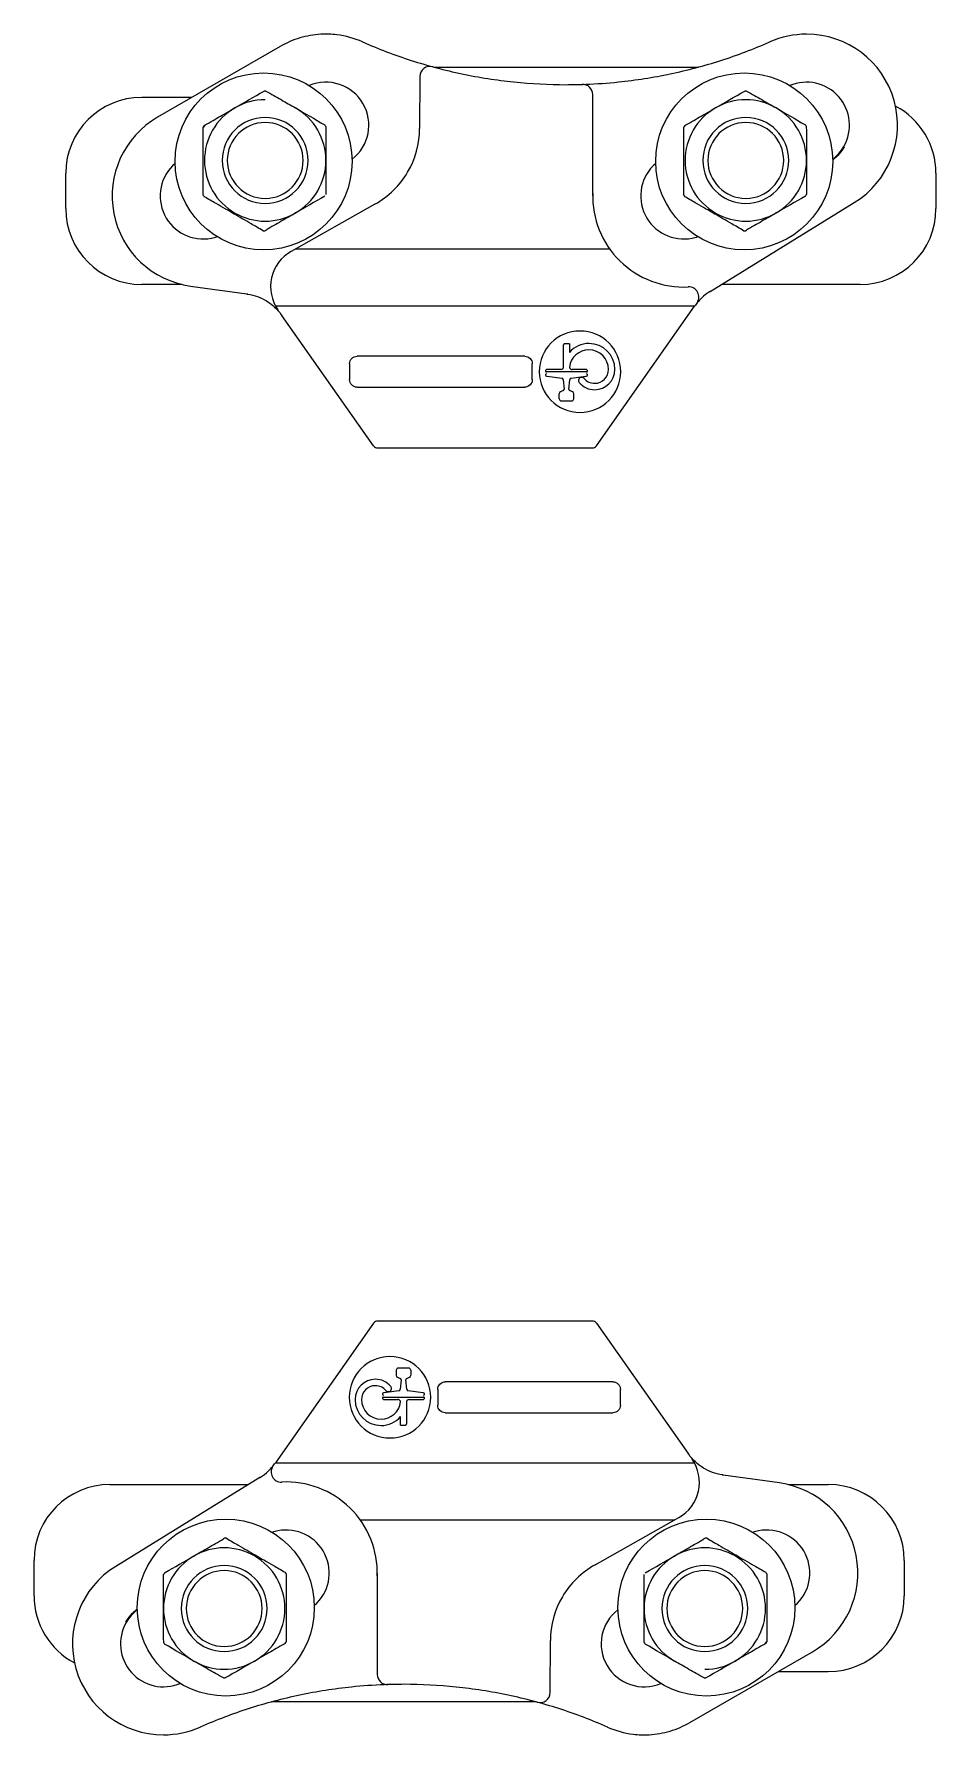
# Model space of a CAD drawing. Header units: millimetres. Extents: x -19541 to 104079, y -3200 to 10399.
# Drawn here: x -14289 to -14021, y 1029 to 1534 of the extents above; entities that cross this region are included whole.
import ezdxf

# ---------------------------------------------------------------- set-up
doc = ezdxf.new("R2010")
doc.units = ezdxf.units.MM
doc.layers.add('KTHUOC', color=2, linetype='Continuous')

msp = doc.modelspace()

# ---------------------------------------------------------------- linework, layer by layer
at = {"layer": 'KTHUOC'}
for p, q in [((-14215.707, 1529.854), (-14252.08, 1508.854)), ((-14191.673, 1531.352), (-14191.673, 1531.352)), ((-14191.342, 1531.186), (-14191.343, 1531.183)), ((-14070.576, 1531.186), (-14070.574, 1531.183)), ((-14170.231, 1523.724), (-14091.686, 1523.724)), ((-14174.315, 1520.925), (-14174.392, 1505.506)), ((-14241.924, 1514.72), (-14256.811, 1514.72)), ((-14123.082, 1485.474), (-14123.082, 1515.57)), ((-14252.08, 1508.854), (-14252.078, 1508.85)), ((-14247.236, 1511.508), (-14247.236, 1511.508)), ((-14238.566, 1505.862), (-14238.234, 1506.055)), ((-14238.287, 1506.347), (-14237.955, 1506.54)), ((-14095.792, 1506.344), (-14095.455, 1506.54)), ((-14247.236, 1495.633), (-14247.236, 1495.633)), ((-14231.361, 1495.633), (-14231.361, 1495.633)), ((-14279.311, 1481.724), (-14279.311, 1492.22)), ((-14021.31, 1492.22), (-14021.31, 1481.724)), ((-14088.21, 1457.178), (-14045.537, 1483.497)), ((-14045.537, 1483.497), (-14045.539, 1483.501)), ((-14187.669, 1483.042), (-14212.493, 1469.018)), ((-14220.279, 1475.175), (-14219.946, 1475.368)), ((-14077.779, 1475.175), (-14077.446, 1475.368)), ((-14117.98, 1469.654), (-14211.066, 1469.654)), ((-14244.901, 1459.224), (-14256.811, 1459.224)), ((-14242.324, 1458.739), (-14225.671, 1456.408)), ((-14043.81, 1459.224), (-14084.884, 1459.224)), ((-14225.671, 1456.408), (-14225.671, 1456.412)), ((-14088.212, 1457.181), (-14088.21, 1457.178)), ((-14092.865, 1452.765), (-14217.092, 1452.765)), ((-14188.065, 1411.374), (-14215.285, 1450.066)), ((-14121.97, 1411.374), (-14092.9, 1452.789)), ((-14131.697, 1434.863), (-14131.697, 1441.3)), ((-14130.01, 1441.613), (-14131.385, 1441.613)), ((-14130.01, 1441.613), (-14130.01, 1439.081)), ((-14195.165, 1435.683), (-14195.165, 1430.992)), ((-14143.237, 1437.92), (-14192.927, 1437.92)), ((-14140.999, 1430.992), (-14140.999, 1435.683)), ((-14124.895, 1433.281), (-14136.812, 1433.281)), ((-14132.541, 1434.019), (-14136.522, 1434.019)), ((-14125.185, 1434.019), (-14129.166, 1434.019)), ((-14192.927, 1428.754), (-14143.237, 1428.754)), ((-14136.622, 1431.981), (-14132.252, 1431.387)), ((-14131.797, 1430.904), (-14131.588, 1428.148)), ((-14130.119, 1428.148), (-14129.91, 1430.904)), ((-14129.455, 1431.387), (-14125.085, 1431.981)), ((-14133.016, 1425.318), (-14133.016, 1426.802)), ((-14131.84, 1427.729), (-14132.636, 1427.382)), ((-14132.383, 1424.685), (-14129.316, 1424.685)), ((-14129.071, 1427.382), (-14129.867, 1427.729)), ((-14128.691, 1425.31), (-14128.691, 1426.802)), ((-14186.837, 1410.735), (-14123.197, 1410.735)), ((-14188.065, 1151.119), (-14217.135, 1109.703)), ((-14123.197, 1151.757), (-14186.837, 1151.757)), ((-14121.97, 1151.119), (-14094.75, 1112.427)), ((-14181.343, 1137.183), (-14181.343, 1135.691)), ((-14177.652, 1137.808), (-14180.718, 1137.808)), ((-14177.019, 1137.175), (-14177.019, 1135.691)), ((-14180.579, 1131.106), (-14184.949, 1130.512)), ((-14180.963, 1135.111), (-14180.167, 1134.763)), ((-14179.916, 1134.345), (-14180.124, 1131.588)), ((-14178.238, 1131.588), (-14178.446, 1134.345)), ((-14178.194, 1134.763), (-14177.399, 1135.111)), ((-14173.413, 1130.512), (-14177.783, 1131.106)), ((-14169.035, 1131.5), (-14169.035, 1126.81)), ((-14117.107, 1133.738), (-14166.797, 1133.738)), ((-14114.869, 1126.81), (-14114.869, 1131.5)), ((-14185.139, 1129.212), (-14173.223, 1129.212)), ((-14184.85, 1128.474), (-14180.868, 1128.474)), ((-14178.337, 1127.63), (-14178.337, 1121.192)), ((-14177.493, 1128.474), (-14173.512, 1128.474)), ((-14180.025, 1120.88), (-14180.025, 1123.411)), ((-14180.025, 1120.88), (-14178.65, 1120.88)), ((-14166.797, 1124.572), (-14117.107, 1124.572)), ((-14221.824, 1105.315), (-14264.497, 1078.995)), ((-14221.822, 1105.311), (-14221.824, 1105.315)), ((-14217.169, 1109.728), (-14092.942, 1109.728)), ((-14084.363, 1106.084), (-14084.364, 1106.08)), ((-14067.71, 1103.753), (-14084.363, 1106.084)), ((-14266.224, 1103.268), (-14225.15, 1103.268)), ((-14065.133, 1103.268), (-14053.223, 1103.268)), ((-14192.054, 1092.839), (-14098.968, 1092.839)), ((-14122.365, 1079.451), (-14097.542, 1093.475)), ((-14232.256, 1087.318), (-14232.588, 1087.125)), ((-14089.756, 1087.318), (-14090.088, 1087.125)), ((-14288.724, 1070.272), (-14288.724, 1080.768)), ((-14030.723, 1080.768), (-14030.723, 1070.272)), ((-14264.497, 1078.995), (-14264.495, 1078.992)), ((-14186.953, 1077.019), (-14186.953, 1046.923)), ((-14078.673, 1066.859), (-14078.673, 1066.859)), ((-14062.798, 1066.859), (-14062.798, 1066.859)), ((-14214.242, 1056.149), (-14214.58, 1055.953)), ((-14135.719, 1041.567), (-14135.643, 1056.987)), ((-14071.747, 1056.146), (-14072.08, 1055.953)), ((-14071.468, 1056.63), (-14071.8, 1056.437)), ((-14094.328, 1032.639), (-14057.955, 1053.639)), ((-14062.798, 1050.984), (-14062.798, 1050.984)), ((-14057.955, 1053.639), (-14057.957, 1053.643)), ((-14068.111, 1047.772), (-14053.223, 1047.772)), ((-14139.803, 1038.768), (-14218.348, 1038.768)), ((-14239.459, 1031.306), (-14239.46, 1031.31)), ((-14118.693, 1031.306), (-14118.691, 1031.31)), ((-14118.361, 1031.14), (-14118.361, 1031.14))]:
    msp.add_line(p, q, dxfattribs=at)
for centre in [(-14220.665, 1495.738), (-14078.165, 1495.738), (-14231.869, 1066.755), (-14089.369, 1066.755)]:
    msp.add_circle(centre, 26.246, dxfattribs=at)
for centre, radius, start, end in [((-14059.709, 1506.474), 26.992, 90, 113.73721), ((-14059.709, 1506.474), 26.992, 301.66521, 90), ((-14171.315, 1520.91), 3, 74.70768, 179.71455), ((-14202.209, 1506.474), 12.75, 307.61579, 112.8068), ((-14059.709, 1506.474), 12.75, 330.32986, 112.8068), ((-14256.811, 1492.22), 22.5, 90, 180), ((-14220.191, 1496.014), 18, 90.0152, 120.0152), ((-14220.237, 1495.988), 20.625, 90.0152, 90.79233), ((-14220.237, 1495.988), 20.625, 89.23807, 90.0152), ((-14126.082, 1515.57), 3, 0, 91.82722), ((-14077.691, 1496.014), 18, 90.0152, 120.0152), ((-14077.737, 1495.988), 20.625, 90.0152, 90.79233), ((-14077.737, 1495.988), 20.625, 89.23807, 90.0152), ((-14077.691, 1496.014), 18, 60.0152, 90.0152), ((-14238.582, 1485.474), 26.992, 120, 262.03121), ((-14220.191, 1496.014), 18, 120.0152, 180.0152), ((-14220.191, 1496.014), 12.75, 90.0152, 270.0152), ((-14220.191, 1496.014), 12.75, 270.0152, 90.0152), ((-14220.191, 1496.014), 18, 0.0152, 60.0152), ((-14077.691, 1496.014), 18, 120.0152, 180.0152), ((-14077.691, 1496.014), 12.75, 90.0152, 270.0152), ((-14077.691, 1496.014), 12.75, 270.0152, 90.0152), ((-14077.691, 1496.014), 18, 0.0152, 60.0152), ((-14043.81, 1492.22), 22.5, 0, 62.16688), ((-14220.569, 1495.795), 20.625, 149.23807, 150.79233), ((-14220.237, 1495.988), 20.625, 149.23807, 150.79233), ((-14220.191, 1496.014), 11.25, 90.0152, 270.0152), ((-14220.191, 1496.014), 11.25, 270.0152, 90.0152), ((-14220.237, 1495.988), 20.625, 29.23807, 30.79233), ((-14078.069, 1495.795), 20.625, 149.23807, 150.79233), ((-14077.691, 1496.014), 11.25, 90.0152, 270.0152), ((-14077.691, 1496.014), 11.25, 270.0152, 90.0152), ((-14077.737, 1495.988), 20.625, 29.23807, 30.79233), ((-14059.709, 1506.474), 12.75, 307.56324, 330.32986), ((-14238.582, 1485.474), 12.75, 130.71701, 281.25376), ((-14220.191, 1496.014), 18, 180.0152, 240.0152), ((-14220.191, 1496.014), 18, 300.0152, 0.0152), ((-14096.082, 1485.474), 12.75, 130.71701, 281.25376), ((-14077.691, 1496.014), 18, 180.0152, 240.0152), ((-14077.691, 1496.014), 18, 300.0152, 0.0152), ((-14220.569, 1495.795), 20.625, 209.23807, 210.79233), ((-14096.102, 1485.462), 26.992, 178.26803, 272.85782), ((-14078.069, 1495.795), 20.625, 209.23807, 210.79233), ((-14077.737, 1495.988), 20.625, 329.23807, 330.79233), ((-14256.811, 1481.724), 22.5, 180, 270), ((-14220.191, 1496.014), 18, 240.0152, 270.0152), ((-14220.191, 1496.014), 18, 270.0152, 300.0152), ((-14077.691, 1496.014), 18, 240.0152, 270.0152), ((-14077.691, 1496.014), 18, 270.0152, 300.0152), ((-14043.81, 1481.724), 22.5, 270, 0), ((-14238.582, 1485.474), 12.75, 281.25376, 288.90098), ((-14220.569, 1495.795), 20.625, 269.23807, 270.0152), ((-14220.569, 1495.795), 20.625, 270.0152, 270.79233), ((-14096.082, 1485.474), 12.75, 281.25376, 288.90098), ((-14078.069, 1495.795), 20.625, 269.23807, 270.0152), ((-14078.069, 1495.795), 20.625, 270.0152, 270.79233), ((-14206.59, 1458.57), 12, 119.46423, 214.99898), ((-14094.607, 1455.508), 3, 325.00102, 92.85782), ((-14126.832, 1433.337), 12.083, 90, 270), ((-14126.832, 1433.337), 12.083, 270, 90), ((-14131.385, 1441.3), 0.312, 135, 180), ((-14131.385, 1441.3), 0.312, 90, 135), ((-14124.209, 1434.019), 7.699, 90, 138.88791), ((-14124.209, 1434.019), 5.801, 90, 172.92575), ((-14124.209, 1434.019), 7.699, 0, 90), ((-14124.209, 1434.019), 5.801, 0, 90), ((-14136.812, 1433.593), 0.312, 132.78186, 201.39093), ((-14136.812, 1433.593), 0.312, 201.39093, 270), ((-14136.522, 1433.281), 0.738, 90, 132.78186), ((-14132.541, 1434.863), 0.844, 270, 0), ((-14129.547, 1434.681), 0.422, 172.92575, 205.45285), ((-14129.166, 1434.863), 0.844, 205.45285, 270), ((-14125.185, 1433.281), 0.738, 47.21814, 90), ((-14124.895, 1433.593), 0.312, 270, 338.60907), ((-14124.895, 1433.593), 0.312, 338.60907, 47.21814), ((-14122.521, 1434.019), 6.012, 270, 0), ((-14122.521, 1434.019), 4.113, 270, 0), ((-14136.798, 1432.388), 0.312, 159.81659, 229.63317), ((-14136.798, 1432.388), 0.312, 90, 159.81659), ((-14136.522, 1432.712), 0.738, 229.63317, 262.25966), ((-14132.323, 1430.864), 0.527, 4.33231, 82.25966), ((-14132.009, 1428.116), 0.422, 293.57471, 4.33231), ((-14129.698, 1428.116), 0.422, 175.66769, 246.42529), ((-14129.384, 1430.864), 0.527, 97.74034, 175.66769), ((-14126.364, 1430.723), 0.949, 90, 220.62082), ((-14122.521, 1434.019), 6.012, 220.62082, 270), ((-14126.364, 1430.723), 0.949, 40.62082, 90), ((-14122.521, 1434.019), 4.113, 220.62082, 270), ((-14125.185, 1432.712), 0.738, 277.74034, 310.36683), ((-14124.909, 1432.388), 0.312, 20.18341, 90), ((-14124.909, 1432.388), 0.312, 310.36683, 20.18341), ((-14132.383, 1426.802), 0.633, 113.57471, 180), ((-14132.383, 1425.318), 0.633, 180, 270), ((-14129.316, 1425.31), 0.625, 270, 0), ((-14129.324, 1426.802), 0.633, 360, 66.42529), ((-14186.837, 1412.235), 1.5, 215.0651, 270), ((-14123.197, 1412.235), 1.5, 270, 324.9349), ((-14186.837, 1150.257), 1.5, 90, 144.9349), ((-14123.197, 1150.257), 1.5, 35.0651, 90), ((-14183.202, 1129.155), 12.083, 90, 270), ((-14183.202, 1129.155), 12.083, 270, 90), ((-14180.718, 1137.183), 0.625, 90, 180), ((-14180.71, 1135.691), 0.633, 180, 246.42529), ((-14177.652, 1137.175), 0.633, 0, 90), ((-14177.652, 1135.691), 0.633, 293.57471, 0), ((-14187.513, 1128.474), 6.012, 90, 180), ((-14187.513, 1128.474), 4.113, 90, 180), ((-14187.513, 1128.474), 6.012, 40.62082, 90), ((-14187.513, 1128.474), 4.113, 40.62082, 90), ((-14185.126, 1130.104), 0.312, 130.36683, 200.18341), ((-14184.85, 1129.78), 0.738, 97.74034, 130.36683), ((-14183.67, 1131.77), 0.949, 220.62082, 270), ((-14183.67, 1131.77), 0.949, 270, 40.62082), ((-14180.65, 1131.628), 0.527, 277.74034, 355.66769), ((-14180.336, 1134.377), 0.422, 355.66769, 66.42529), ((-14178.026, 1134.377), 0.422, 113.57471, 184.33231), ((-14177.712, 1131.628), 0.527, 184.33231, 262.25966), ((-14173.512, 1129.78), 0.738, 49.63317, 82.25966), ((-14173.236, 1130.104), 0.312, 339.81659, 49.63317), ((-14185.825, 1128.474), 7.699, 180, 270), ((-14185.825, 1128.474), 5.801, 180, 270), ((-14185.825, 1128.474), 5.801, 270, 352.92575), ((-14185.139, 1128.899), 0.312, 158.60907, 227.21814), ((-14185.139, 1128.899), 0.312, 90, 158.60907), ((-14185.126, 1130.104), 0.312, 200.18341, 270), ((-14184.85, 1129.212), 0.738, 227.21814, 270), ((-14180.868, 1127.63), 0.844, 25.45285, 90), ((-14180.488, 1127.811), 0.422, 352.92575, 25.45285), ((-14177.493, 1127.63), 0.844, 90, 180), ((-14173.512, 1129.212), 0.738, 270, 312.78186), ((-14173.236, 1130.104), 0.312, 270, 339.81659), ((-14173.223, 1128.899), 0.312, 21.39093, 90), ((-14173.223, 1128.899), 0.312, 312.78186, 21.39093), ((-14185.825, 1128.474), 7.699, 270, 318.88791), ((-14178.65, 1121.192), 0.312, 270, 315), ((-14178.65, 1121.192), 0.312, 315, 0), ((-14103.444, 1103.923), 12, 299.46423, 34.99898), ((-14215.427, 1106.985), 3, 145.00102, 272.85782), ((-14266.224, 1080.768), 22.5, 90, 180), ((-14213.932, 1077.03), 26.992, 358.26803, 92.85782), ((-14071.453, 1077.018), 26.992, 300, 82.03121), ((-14053.223, 1080.768), 22.5, 0, 90), ((-14231.965, 1066.698), 20.625, 90.0152, 90.79233), ((-14231.965, 1066.698), 20.625, 89.23807, 90.0152), ((-14213.953, 1077.018), 12.75, 101.25376, 108.90098), ((-14213.953, 1077.018), 12.75, 310.71701, 101.25376), ((-14089.465, 1066.698), 20.625, 90.0152, 90.79233), ((-14089.465, 1066.698), 20.625, 89.23807, 90.0152), ((-14071.453, 1077.018), 12.75, 101.25376, 108.90098), ((-14071.453, 1077.018), 12.75, 310.71701, 101.25376), ((-14232.343, 1066.478), 18, 120.0152, 180.0152), ((-14232.343, 1066.478), 18, 90.0152, 120.0152), ((-14232.343, 1066.478), 18, 60.0152, 90.0152), ((-14232.343, 1066.478), 18, 0.0152, 60.0152), ((-14089.843, 1066.478), 18, 120.0152, 180.0152), ((-14089.843, 1066.478), 18, 90.0152, 120.0152), ((-14089.843, 1066.478), 18, 60.0152, 90.0152), ((-14089.843, 1066.478), 18, 0.0152, 60.0152), ((-14250.326, 1056.018), 26.992, 121.66521, 270), ((-14232.297, 1066.505), 20.625, 149.23807, 150.79233), ((-14232.343, 1066.478), 12.75, 90.0152, 270.0152), ((-14232.343, 1066.478), 11.25, 90.0152, 270.0152), ((-14232.343, 1066.478), 12.75, 270.0152, 90.0152), ((-14232.343, 1066.478), 11.25, 270.0152, 90.0152), ((-14231.965, 1066.698), 20.625, 29.23807, 30.79233), ((-14089.843, 1066.478), 12.75, 90.0152, 270.0152), ((-14089.843, 1066.478), 11.25, 90.0152, 270.0152), ((-14089.843, 1066.478), 12.75, 270.0152, 90.0152), ((-14089.843, 1066.478), 11.25, 270.0152, 90.0152), ((-14089.465, 1066.698), 20.625, 29.23807, 30.79233), ((-14266.224, 1070.272), 22.5, 180, 242.16688), ((-14053.223, 1070.272), 22.5, 270, 0), ((-14250.326, 1056.018), 12.75, 127.56324, 150.32986), ((-14232.343, 1066.478), 18, 180.0152, 240.0152), ((-14232.343, 1066.478), 18, 300.0152, 0.0152), ((-14107.826, 1056.018), 12.75, 127.61579, 292.8068), ((-14089.843, 1066.478), 18, 180.0152, 240.0152), ((-14089.843, 1066.478), 18, 300.0152, 0.0152), ((-14250.326, 1056.018), 12.75, 150.32986, 292.8068), ((-14232.297, 1066.505), 20.625, 209.23807, 210.79233), ((-14231.965, 1066.698), 20.625, 329.23807, 330.79233), ((-14089.797, 1066.505), 20.625, 209.23807, 210.79233), ((-14089.797, 1066.505), 20.625, 329.23807, 330.79233), ((-14089.465, 1066.698), 20.625, 329.23807, 330.79233), ((-14232.343, 1066.478), 18, 240.0152, 270.0152), ((-14232.343, 1066.478), 18, 270.0152, 300.0152), ((-14089.843, 1066.478), 18, 270.0152, 300.0152), ((-14232.297, 1066.505), 20.625, 269.23807, 270.0152), ((-14232.297, 1066.505), 20.625, 270.0152, 270.79233), ((-14183.953, 1046.923), 3, 180, 271.82722), ((-14089.797, 1066.505), 20.625, 269.23807, 270.0152), ((-14089.797, 1066.505), 20.625, 270.0152, 270.79233), ((-14138.719, 1041.582), 3, 254.70768, 359.71455), ((-14250.326, 1056.018), 26.992, 270, 293.73721)]:
    msp.add_arc(centre, radius, start, end, dxfattribs=at)
for centre, major_axis, ratio, start_param, end_param in [((-14202.709, 1506.768), (25.967, -11.96), 0.9444218, 6.1866358, 6.6906711), ((-14202.709, 1506.768), (25.967, -11.96), 0.9444218, 5.6826006, 6.1866358), ((-14225.24, 1457.103), (-0.112, -0.742), 0.0991387, 6.1769879, 6.2831835), ((-14093.251, 1453.512), (0.61, -0.436), 0.0877044, 0.0000008, 0.1055161), ((-14088.851, 1457.662), (0.4, -0.635), 0.0876037, 0.0000007, 0.1055246), ((-14214.817, 1450.703), (-0.611, -0.435), 0.0997223, 6.1772122, 6.2831839), ((-14214.67, 1450.496), (-0.614, -0.43), 0.1752329, 6.1768321, 6.2831853), ((-14093.421, 1453.271), (0.614, -0.43), 0.175233, 0, 0.1063532), ((-14095.364, 1111.997), (0.614, 0.43), 0.1752329, 6.1768321, 6.2831853), ((-14095.218, 1111.789), (0.611, 0.435), 0.0997223, 6.1772122, 6.2831839), ((-14221.184, 1104.83), (-0.4, 0.635), 0.0876037, 0.0000007, 0.1055246), ((-14216.784, 1108.98), (-0.61, 0.436), 0.0877044, 0.0000008, 0.1055161), ((-14216.613, 1109.221), (-0.614, 0.43), 0.175233, 0, 0.1063532), ((-14084.795, 1105.389), (0.112, 0.742), 0.0991387, 6.1769879, 6.2831835), ((-14107.325, 1055.725), (-25.967, 11.96), 0.9444218, 5.6826006, 6.1866358), ((-14107.325, 1055.725), (-25.967, 11.96), 0.9444218, 6.1866358, 6.6906711)]:
    msp.add_ellipse(centre, major_axis=major_axis, ratio=ratio, start_param=start_param, end_param=end_param, dxfattribs=at)
at = {"layer": 'KTHUOC', "extrusion": (0, 0, -1)}
for centre, major_axis, start_param, end_param in [((-14192.903, 1435.658), (1.608, -1.608), 2.3616577, 3.9215276), ((-14143.262, 1435.658), (-1.608, -1.608), 2.3616577, 3.9215276), ((-14192.903, 1431.017), (-1.608, -1.608), 5.5032504, 7.0631203), ((-14143.262, 1431.017), (1.608, -1.608), 5.5032504, 7.0631203), ((-14166.773, 1131.476), (-1.608, 1.608), 5.5032504, 7.0631203), ((-14117.132, 1131.476), (1.608, 1.608), 5.5032504, 7.0631203), ((-14166.773, 1126.835), (1.608, 1.608), 2.3616577, 3.9215276), ((-14117.132, 1126.835), (-1.608, 1.608), 2.3616577, 3.9215276)]:
    msp.add_ellipse(centre, major_axis=major_axis, ratio=0.9891328, start_param=start_param, end_param=end_param, dxfattribs=at)
at = {"layer": 'KTHUOC'}
for points, knots in [([(-14191.342, 1531.186), (-14193.761, 1532.251), (-14196.32, 1532.952), (-14200.503, 1533.463), (-14203.156, 1533.552), (-14206.828, 1533.135), (-14210.953, 1532.168), (-14213.875, 1530.911), (-14215.707, 1529.854)], [0, 0, 0, 0, 0.3125, 0.3125, 0.5, 0.625, 0.75, 1, 1, 1, 1]), ([(-14191.343, 1531.183), (-14188.984, 1530.145), (-14184.211, 1528.191), (-14179.345, 1526.487), (-14171.964, 1524.113), (-14161.921, 1521.446), (-14146.487, 1519.026), (-14136.12, 1518.492), (-14130.959, 1518.492)], [0, 0, 0, 0, 0.125, 0.25, 0.25, 0.5, 0.75, 1, 1, 1, 1]), ([(-14130.959, 1518.492), (-14129.015, 1518.492), (-14123.843, 1518.593), (-14113.491, 1519.33), (-14105.152, 1520.638), (-14095.024, 1522.768), (-14090.009, 1524.097), (-14080.156, 1527.262), (-14075.311, 1529.1), (-14070.574, 1531.183)], [0, 0, 0, 0, 0.09375, 0.25, 0.5, 0.5, 0.75, 0.75, 1, 1, 1, 1]), ([(-14238.556, 1485.727), (-14238.551, 1487.172), (-14238.541, 1490.727), (-14238.539, 1493.852), (-14238.541, 1497.762), (-14238.547, 1500.883), (-14238.56, 1504.424), (-14238.566, 1505.862)], [0, 0, 0, 0, 0.1875, 0.5, 0.5, 0.8125, 1, 1, 1, 1]), ([(-14096.056, 1485.727), (-14096.051, 1487.172), (-14096.041, 1490.727), (-14096.039, 1493.852), (-14096.041, 1497.762), (-14096.047, 1500.883), (-14096.06, 1504.424), (-14096.066, 1505.862)], [0, 0, 0, 0, 0.1875, 0.5, 0.5, 0.8125, 1, 1, 1, 1]), ([(-14220.838, 1475.175), (-14222.081, 1475.899), (-14225.142, 1477.68), (-14227.843, 1479.243), (-14231.229, 1481.198), (-14233.937, 1482.758), (-14237.021, 1484.525), (-14238.276, 1485.242)], [0, 0, 0, 0, 0.1875, 0.5, 0.5, 0.8125, 1, 1, 1, 1]), ([(-14078.338, 1475.175), (-14079.581, 1475.899), (-14082.642, 1477.68), (-14085.343, 1479.243), (-14088.729, 1481.198), (-14091.437, 1482.758), (-14094.521, 1484.525), (-14095.776, 1485.242)], [0, 0, 0, 0, 0.1875, 0.5, 0.5, 0.8125, 1, 1, 1, 1]), ([(-14225.352, 1456.362), (-14223.378, 1456.064), (-14221.48, 1455.373), (-14218.924, 1453.805), (-14218.127, 1453.198), (-14216.666, 1451.834), (-14216.007, 1451.081), (-14215.427, 1450.268)], [0, 0, 0, 0, 0.5, 0.5, 0.75, 0.75, 1, 1, 1, 1]), ([(-14084.683, 1106.131), (-14086.656, 1106.428), (-14088.554, 1107.119), (-14091.11, 1108.687), (-14091.908, 1109.294), (-14093.368, 1110.658), (-14094.028, 1111.412), (-14094.607, 1112.225)], [0, 0, 0, 0, 0.5, 0.5, 0.75, 0.75, 1, 1, 1, 1]), ([(-14231.696, 1087.318), (-14230.453, 1086.594), (-14227.392, 1084.813), (-14224.692, 1083.249), (-14221.306, 1081.294), (-14218.597, 1079.735), (-14215.513, 1077.968), (-14214.258, 1077.25)], [0, 0, 0, 0, 0.1875, 0.5, 0.5, 0.8125, 1, 1, 1, 1]), ([(-14089.196, 1087.318), (-14087.953, 1086.594), (-14084.892, 1084.813), (-14082.192, 1083.249), (-14078.806, 1081.294), (-14076.097, 1079.735), (-14073.013, 1077.968), (-14071.758, 1077.25)], [0, 0, 0, 0, 0.1875, 0.5, 0.5, 0.8125, 1, 1, 1, 1]), ([(-14213.979, 1076.766), (-14213.984, 1075.32), (-14213.993, 1071.766), (-14213.996, 1068.64), (-14213.993, 1064.731), (-14213.988, 1061.61), (-14213.974, 1058.069), (-14213.968, 1056.63)], [0, 0, 0, 0, 0.1875, 0.5, 0.5, 0.8125, 1, 1, 1, 1]), ([(-14071.479, 1076.766), (-14071.484, 1075.32), (-14071.493, 1071.766), (-14071.496, 1068.64), (-14071.493, 1064.731), (-14071.488, 1061.61), (-14071.474, 1058.069), (-14071.468, 1056.63)], [0, 0, 0, 0, 0.1875, 0.5, 0.5, 0.8125, 1, 1, 1, 1]), ([(-14179.076, 1044), (-14181.019, 1044), (-14186.192, 1043.9), (-14196.544, 1043.162), (-14204.882, 1041.854), (-14215.011, 1039.724), (-14220.025, 1038.396), (-14229.878, 1035.231), (-14234.724, 1033.393), (-14239.46, 1031.31)], [0, 0, 0, 0, 0.09375, 0.25, 0.5, 0.5, 0.75, 0.75, 1, 1, 1, 1]), ([(-14118.691, 1031.31), (-14121.05, 1032.347), (-14125.824, 1034.301), (-14130.689, 1036.006), (-14138.07, 1038.379), (-14148.113, 1041.047), (-14163.548, 1043.466), (-14173.914, 1044), (-14179.076, 1044)], [0, 0, 0, 0, 0.125, 0.25, 0.25, 0.5, 0.75, 1, 1, 1, 1]), ([(-14118.693, 1031.306), (-14116.273, 1030.242), (-14113.714, 1029.541), (-14109.531, 1029.03), (-14106.878, 1028.941), (-14103.207, 1029.357), (-14099.082, 1030.324), (-14096.159, 1031.582), (-14094.328, 1032.639)], [0, 0, 0, 0, 0.3125, 0.3125, 0.5, 0.625, 0.75, 1, 1, 1, 1])]:
    msp.add_open_spline(points, degree=3, knots=knots, dxfattribs=at)
for points in [[(-14229.195, 1511.6), (-14226.341, 1513.249), (-14223.653, 1514.802), (-14220.528, 1516.608)], [(-14219.968, 1516.608), (-14218.373, 1515.705), (-14215.421, 1514.026), (-14212.631, 1512.425), (-14211.203, 1511.6)], [(-14086.695, 1511.6), (-14083.841, 1513.249), (-14081.153, 1514.802), (-14078.028, 1516.608)], [(-14077.468, 1516.608), (-14075.873, 1515.705), (-14072.921, 1514.026), (-14070.131, 1512.425), (-14068.703, 1511.6)], [(-14237.955, 1506.54), (-14236.361, 1507.461), (-14233.41, 1509.166), (-14230.622, 1510.776), (-14229.195, 1511.6)], [(-14211.203, 1511.6), (-14208.348, 1509.952), (-14205.658, 1508.382), (-14202.53, 1506.54)], [(-14095.455, 1506.54), (-14093.861, 1507.461), (-14090.91, 1509.166), (-14088.122, 1510.776), (-14086.695, 1511.6)], [(-14068.703, 1511.6), (-14065.848, 1509.952), (-14063.158, 1508.382), (-14060.03, 1506.54)], [(-14202.251, 1506.055), (-14202.217, 1502.426), (-14202.201, 1499.312), (-14202.199, 1496.014)], [(-14059.751, 1506.055), (-14059.717, 1502.426), (-14059.701, 1499.312), (-14059.699, 1496.014)], [(-14048.489, 1500.083), (-14048.921, 1499.318), (-14049.941, 1497.878), (-14051.232, 1496.673), (-14051.931, 1496.142)], [(-14202.199, 1496.014), (-14202.198, 1494.365), (-14202.204, 1491.149), (-14202.225, 1487.753), (-14202.24, 1485.92)], [(-14059.699, 1496.014), (-14059.698, 1494.365), (-14059.704, 1491.149), (-14059.725, 1487.753), (-14059.74, 1485.92)], [(-14202.519, 1485.435), (-14205.645, 1483.63), (-14208.333, 1482.077), (-14211.187, 1480.428)], [(-14060.019, 1485.435), (-14063.145, 1483.63), (-14065.833, 1482.077), (-14068.687, 1480.428)], [(-14211.187, 1480.428), (-14212.614, 1479.604), (-14215.401, 1477.993), (-14218.352, 1476.289), (-14219.946, 1475.368)], [(-14068.687, 1480.428), (-14070.114, 1479.604), (-14072.901, 1477.993), (-14075.852, 1476.289), (-14077.446, 1475.368)], [(-14225.359, 1456.367), (-14225.462, 1456.382), (-14225.567, 1456.398), (-14225.671, 1456.412)], [(-14225.671, 1456.408), (-14225.564, 1456.393), (-14225.458, 1456.378), (-14225.352, 1456.362)], [(-14092.807, 1452.841), (-14092.752, 1452.919), (-14092.696, 1452.998), (-14092.64, 1453.076)], [(-14092.64, 1453.084), (-14092.694, 1453.008), (-14092.748, 1452.931), (-14092.802, 1452.855)], [(-14090.74, 1455.26), (-14091.092, 1454.928), (-14091.763, 1454.231), (-14092.36, 1453.476), (-14092.64, 1453.084)], [(-14088.447, 1457.035), (-14089.263, 1456.522), (-14090.035, 1455.925), (-14090.74, 1455.26)], [(-14088.451, 1457.028), (-14088.371, 1457.078), (-14088.291, 1457.128), (-14088.21, 1457.178)], [(-14088.212, 1457.181), (-14088.291, 1457.133), (-14088.369, 1457.084), (-14088.447, 1457.035)], [(-14215.289, 1450.079), (-14215.335, 1450.145), (-14215.382, 1450.211), (-14215.429, 1450.277)], [(-14215.427, 1450.268), (-14215.379, 1450.2), (-14215.332, 1450.133), (-14215.285, 1450.066)], [(-14094.607, 1112.225), (-14094.655, 1112.292), (-14094.703, 1112.36), (-14094.75, 1112.427)], [(-14094.745, 1112.413), (-14094.699, 1112.347), (-14094.653, 1112.281), (-14094.606, 1112.216)], [(-14221.583, 1105.465), (-14221.663, 1105.415), (-14221.744, 1105.364), (-14221.824, 1105.315)], [(-14221.822, 1105.311), (-14221.743, 1105.36), (-14221.665, 1105.409), (-14221.587, 1105.458)], [(-14221.587, 1105.458), (-14220.772, 1105.97), (-14220, 1106.567), (-14219.294, 1107.232)], [(-14219.294, 1107.232), (-14218.942, 1107.564), (-14218.271, 1108.262), (-14217.675, 1109.017), (-14217.395, 1109.408)], [(-14217.395, 1109.408), (-14217.34, 1109.485), (-14217.286, 1109.561), (-14217.232, 1109.638)], [(-14217.228, 1109.651), (-14217.283, 1109.573), (-14217.338, 1109.495), (-14217.394, 1109.416)], [(-14084.363, 1106.084), (-14084.47, 1106.099), (-14084.577, 1106.115), (-14084.683, 1106.131)], [(-14084.676, 1106.126), (-14084.572, 1106.11), (-14084.468, 1106.095), (-14084.364, 1106.08)], [(-14241.348, 1082.064), (-14239.92, 1082.889), (-14237.133, 1084.499), (-14234.182, 1086.204), (-14232.588, 1087.125)], [(-14098.848, 1082.064), (-14097.42, 1082.889), (-14094.633, 1084.499), (-14091.682, 1086.204), (-14090.088, 1087.125)], [(-14250.015, 1077.057), (-14246.89, 1078.863), (-14244.202, 1080.415), (-14241.348, 1082.064)], [(-14107.515, 1077.057), (-14104.39, 1078.863), (-14101.702, 1080.415), (-14098.848, 1082.064)], [(-14250.335, 1066.478), (-14250.336, 1068.127), (-14250.33, 1071.343), (-14250.309, 1074.74), (-14250.295, 1076.573)], [(-14107.835, 1066.478), (-14107.836, 1068.127), (-14107.83, 1071.343), (-14107.809, 1074.74), (-14107.795, 1076.573)], [(-14261.545, 1062.41), (-14261.113, 1063.174), (-14260.093, 1064.615), (-14258.803, 1065.82), (-14258.103, 1066.351)], [(-14250.284, 1056.437), (-14250.317, 1060.066), (-14250.333, 1063.181), (-14250.335, 1066.478)], [(-14107.784, 1056.437), (-14107.817, 1060.066), (-14107.833, 1063.181), (-14107.835, 1066.478)], [(-14241.331, 1050.892), (-14244.187, 1052.541), (-14246.876, 1054.111), (-14250.004, 1055.953)], [(-14214.58, 1055.953), (-14216.174, 1055.032), (-14219.125, 1053.327), (-14221.912, 1051.717), (-14223.339, 1050.892)], [(-14098.831, 1050.892), (-14101.687, 1052.541), (-14104.376, 1054.111), (-14107.504, 1055.953)], [(-14072.08, 1055.953), (-14073.674, 1055.032), (-14076.625, 1053.327), (-14079.412, 1051.717), (-14080.839, 1050.892)], [(-14232.566, 1045.885), (-14234.161, 1046.788), (-14237.114, 1048.466), (-14239.903, 1050.068), (-14241.331, 1050.892)], [(-14223.339, 1050.892), (-14226.193, 1049.243), (-14228.881, 1047.691), (-14232.007, 1045.885)], [(-14090.066, 1045.885), (-14091.661, 1046.788), (-14094.614, 1048.466), (-14097.403, 1050.068), (-14098.831, 1050.892)], [(-14080.839, 1050.892), (-14083.693, 1049.243), (-14086.381, 1047.691), (-14089.507, 1045.885)]]:
    msp.add_open_spline(points, degree=3, dxfattribs=at)

doc.saveas('drawing.dxf')
